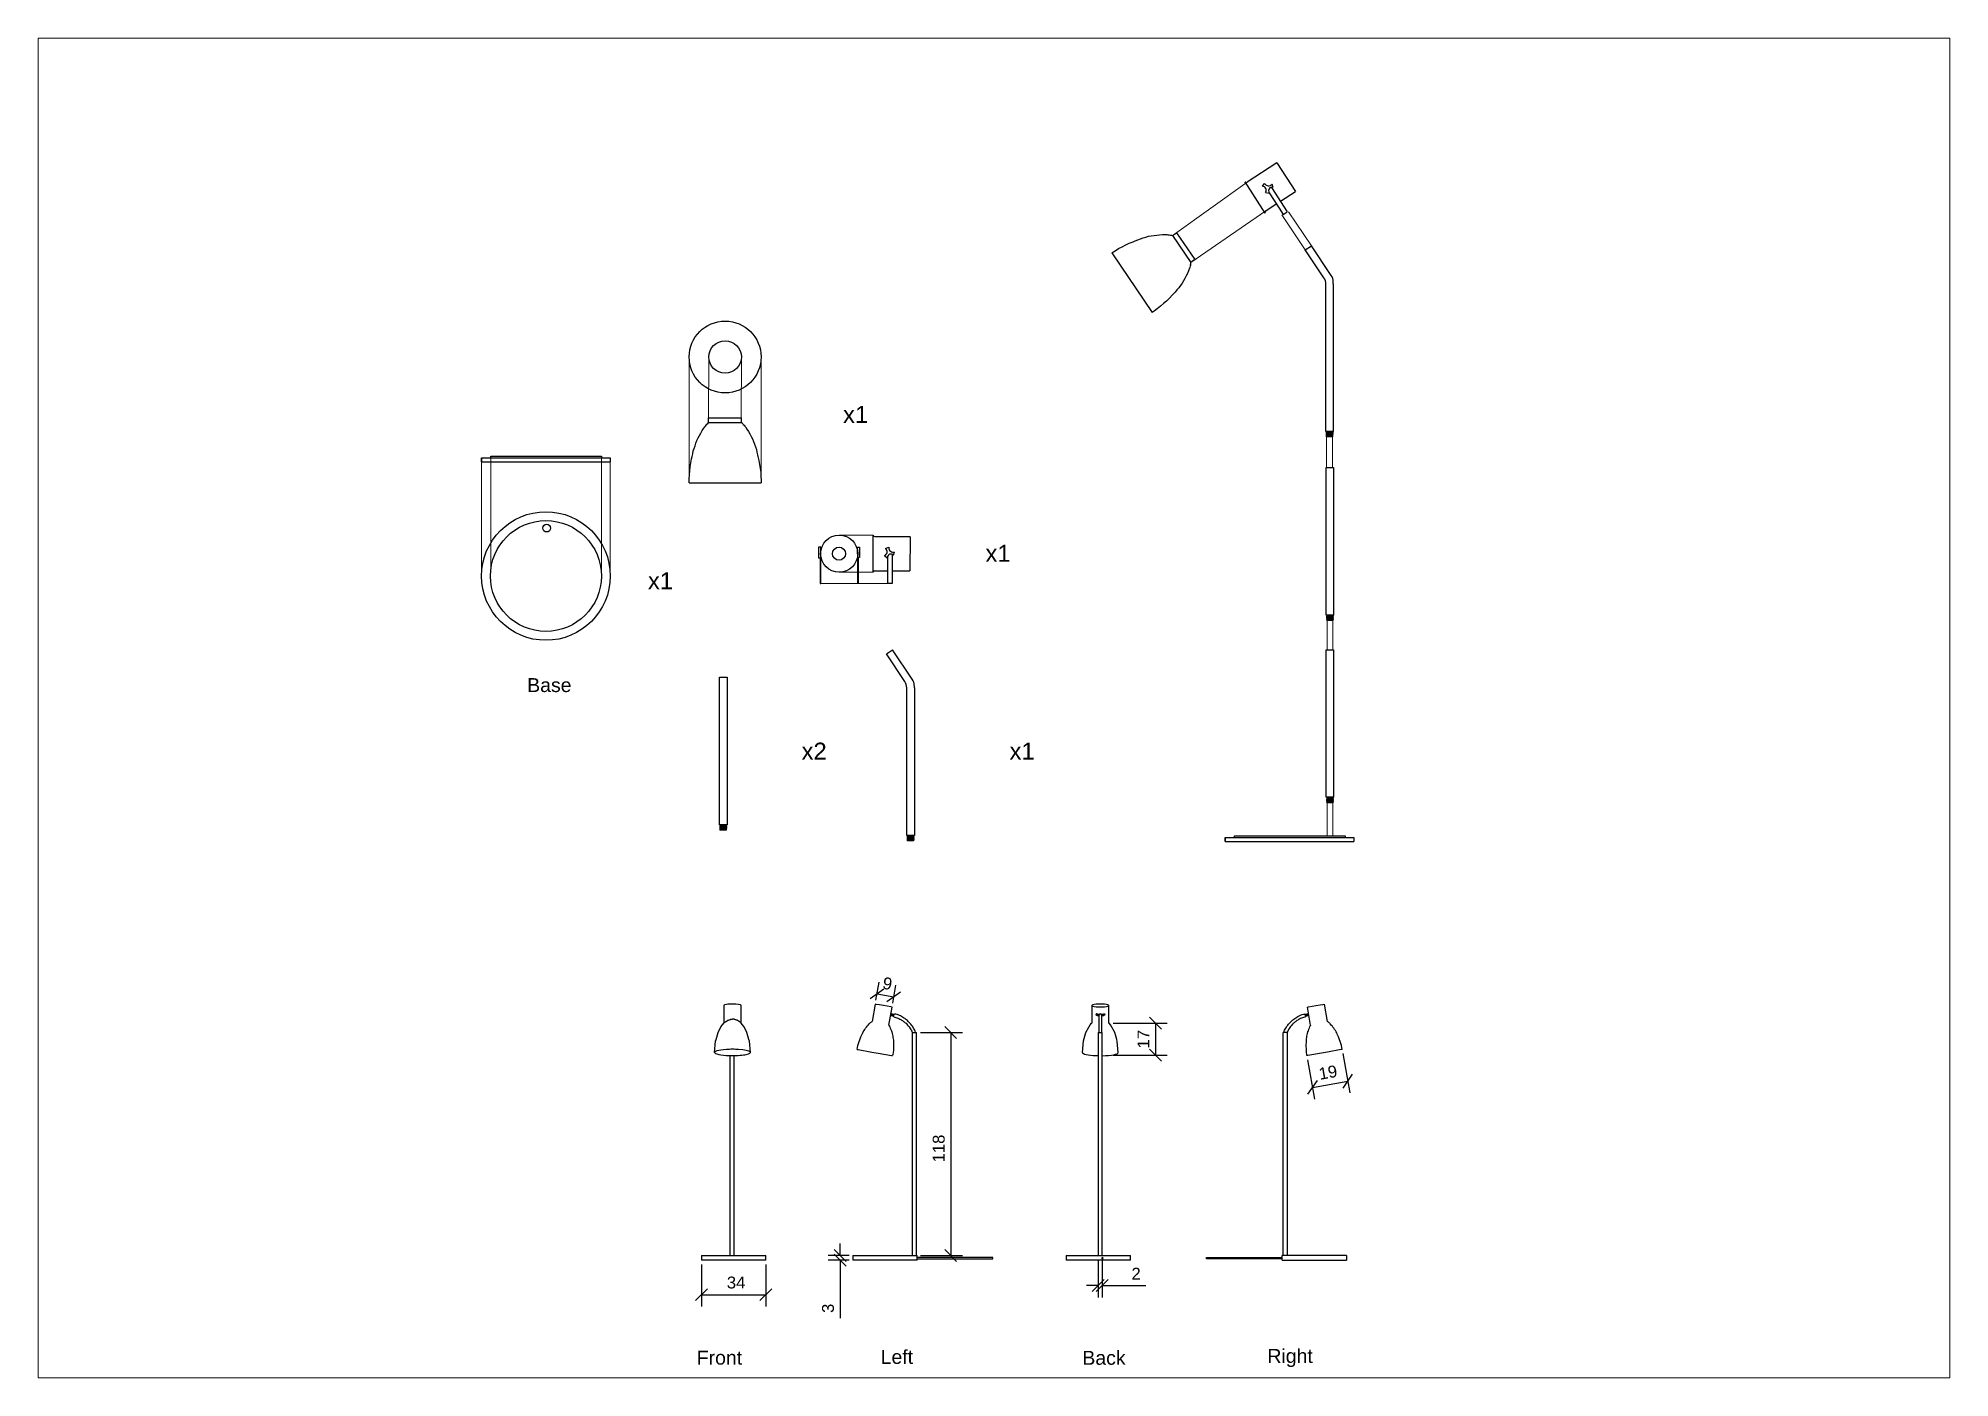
# Paper-space layout 'Layout2' of a CAD drawing. Header units: millimetres. Extents: x 29 to 262, y 20 to 184.
# The model-space entities are those that its viewports show. They can reach past a viewport. Long polylines and large blocks are cut down to what shows.
import ezdxf

# ---------------------------------------------------------------- set-up
doc = ezdxf.new("R2010")
doc.units = ezdxf.units.MM
doc.linetypes.add('ACAD_ISO02W100', pattern=[15, 12, -3])
doc.layers.add('Hektar', color=255, linetype='Continuous')
doc.layers.add('Quote', color=1, linetype='Continuous')
doc.layers.add('Linee di proiezione', color=3, linetype='ACAD_ISO02W100', lineweight=13)
doc.styles.get("Standard").update_dxf_attribs({"font": 'Arial.ttf'})
doc.dimstyles.get("Standard").update_dxf_attribs({"dimtxt": 0.18, "dimasz": 0.18, "dimexe": 0.18, "dimexo": 0.0625, "dimgap": 0.09, "dimtad": 1, "dimdec": 0, "dimzin": 0, "dimdsep": 46, "dimtxsty": 'Standard', "dimblk": 'OBLIQUE', "dimblk1": 'OBLIQUE', "dimblk2": 'OBLIQUE', "dimcen": 0.09, "dimadec": 0, "dimazin": 0, "dimtfac": 1, "dimtdec": 0, "dimtofl": 0, "dimtmove": 0, "dimatfit": 3, "dimfxl": 1, "dimtolj": 1, "dimtzin": 0, "dimarcsym": 0})

psp = doc.layouts.new('Layout2')

msp = doc.modelspace()

# ---------------------------------------------------------------- texts
at = {"attachment_point": 1}
for s, width, insert, char_height in [('Base', 58.307, (-903.5, 1313.3), 7.36), ('{\\fArial|b0|i0|c0|p0;Front}', 648.663, (-813.9, 957.7), 7.356), ('{\\fArial|b0|i0|c0|p0;Left}', 680.73, (-716.7, 958.1), 7.356), ('{\\fArial|b0|i0|c0|p0;Back}', 648.663, (-610.1, 957.6), 7.356), ('{\\fArial|b0|i0|c0|p0;Right}', 616.597, (-512.3, 958.6), 7.356)]:
    msp.add_mtext_dynamic_manual_height_columns(s, width=width, gutter_width=1, heights=[0], dxfattribs=dict(at, insert=insert, char_height=char_height))
at = {"layer": 'Hektar'}
note = msp.add_mtext_dynamic_manual_height_columns('x1\\P', width=25.412, gutter_width=1, heights=[4.12, 0], dxfattribs=dict(at, insert=(-763, 1457.2), char_height=9, attachment_point=1))
note = msp.add_mtext_dynamic_manual_height_columns('x1\\P', width=25.412, gutter_width=1, heights=[4.12, 0], dxfattribs=dict(at, insert=(-687.7, 1383.8), char_height=9, attachment_point=1))
at = {"layer": 'Hektar', "insert": (-839.7, 1369.3), "char_height": 9, "attachment_point": 1}
msp.add_mtext_dynamic_manual_height_columns('x1', width=19.388, gutter_width=1, heights=[4.12], dxfattribs=at)
at = {"layer": 'Hektar'}
note = msp.add_mtext_dynamic_manual_height_columns('x2\\P', width=25.412, gutter_width=1, heights=[4.12, 0], dxfattribs=dict(at, insert=(-784.9, 1279.2), char_height=9, attachment_point=1))
note = msp.add_mtext_dynamic_manual_height_columns('x1\\P', width=25.412, gutter_width=1, heights=[4.12, 0], dxfattribs=dict(at, insert=(-675, 1279.2), char_height=9, attachment_point=1))

# ---------------------------------------------------------------- blocks, each defined once
blk = doc.blocks.new('_Oblique')
at = {"color": 0, "linetype": 'ByBlock', "lineweight": -2}
blk.add_line((-0.5, -0.5), (0.5, 0.5), dxfattribs=at)
blk = doc.blocks.new('*D2')
at = {"layer": 'Defpoints', "color": 0, "transparency": 16777216}
for p in [(-811.4, 1005.5), (-777.4, 1005.5), (-777.4, 987.3)]:
    blk.add_point(p, dxfattribs=at)
at = {"layer": 'Quote', "color": 0, "lineweight": -2, "transparency": 16777216}
for p, q in [((-811.4, 1003.3), (-811.4, 981)), ((-777.4, 1003.3), (-777.4, 981)), ((-811.4, 987.3), (-777.4, 987.3))]:
    blk.add_line(p, q, dxfattribs=at)
at = {"layer": 'Quote', "color": 0, "lineweight": -2, "transparency": 16777216, "xscale": 6.3, "yscale": 6.3, "zscale": 6.3, "rotation": 180}
blk.add_blockref('_Oblique', (-811.4, 987.3), dxfattribs=at)
at = {"layer": 'Quote', "color": 0, "lineweight": -2, "transparency": 16777216, "xscale": 6.3, "yscale": 6.3, "zscale": 6.3}
blk.add_blockref('_Oblique', (-777.4, 987.3), dxfattribs=at)
at = {"layer": 'Quote', "color": 0, "transparency": 16777216, "insert": (-793.1, 993.7), "char_height": 6.3, "attachment_point": 5}
blk.add_mtext('\\A1;34', dxfattribs=at)
blk = doc.blocks.new('*D4')
at = {"layer": 'Defpoints', "color": 0, "transparency": 16777216}
for p in [(-697.8, 1126), (-697.8, 1008), (-679.7, 1008)]:
    blk.add_point(p, dxfattribs=at)
at = {"layer": 'Quote', "color": 0, "lineweight": -2, "transparency": 16777216}
for p, q in [((-695.7, 1126), (-673.4, 1126)), ((-679.7, 1126), (-679.7, 1008)), ((-695.7, 1008), (-673.4, 1008))]:
    blk.add_line(p, q, dxfattribs=at)
at = {"layer": 'Quote', "color": 0, "lineweight": -2, "transparency": 16777216, "xscale": 6.3, "yscale": 6.3, "zscale": 6.3}
for p, rotation in [((-679.7, 1126), 90), ((-679.7, 1008), 270)]:
    blk.add_blockref('_Oblique', p, dxfattribs=dict(at, rotation=rotation))
at = {"layer": 'Quote', "color": 0, "transparency": 16777216, "insert": (-686, 1064.6), "char_height": 6.3, "attachment_point": 5, "rotation": 90}
blk.add_mtext('\\A1;118', dxfattribs=at)
blk = doc.blocks.new('*D5')
at = {"layer": 'Defpoints', "color": 0, "transparency": 16777216}
for p in [(-738.1, 1005.5), (-731.1, 1008), (-731.1, 1005.5)]:
    blk.add_point(p, dxfattribs=at)
at = {"layer": 'Quote', "color": 0, "lineweight": -2, "transparency": 16777216}
for p, q in [((-738.1, 1008), (-738.1, 1014.3)), ((-733.3, 1008), (-744.4, 1008)), ((-733.3, 1005.5), (-744.4, 1005.5)), ((-738.1, 1005.5), (-738.1, 974.9))]:
    blk.add_line(p, q, dxfattribs=at)
at = {"layer": 'Quote', "color": 0, "lineweight": -2, "transparency": 16777216, "xscale": 6.3, "yscale": 6.3, "zscale": 6.3}
for p, rotation in [((-738.1, 1008), 270), ((-738.1, 1005.5), 90)]:
    blk.add_blockref('_Oblique', p, dxfattribs=dict(at, rotation=rotation))
at = {"layer": 'Quote', "color": 0, "transparency": 16777216, "insert": (-744.5, 980.1), "char_height": 6.3, "attachment_point": 5, "rotation": 90}
blk.add_mtext('\\A1;3', dxfattribs=at)
blk = doc.blocks.new('*D6')
at = {"layer": 'Defpoints', "color": 0, "transparency": 16777216}
for p in [(-709.8, 1144.8), (-719.6, 1140.9), (-710.7, 1139.4)]:
    blk.add_point(p, dxfattribs=at)
at = {"layer": 'Quote', "color": 0, "lineweight": -2, "transparency": 16777216}
for p, q in [((-719.2, 1143.1), (-717.5, 1152.5)), ((-718.6, 1146.3), (-709.8, 1144.8)), ((-710.3, 1141.5), (-708.7, 1151))]:
    blk.add_line(p, q, dxfattribs=at)
at = {"layer": 'Quote', "color": 0, "lineweight": -2, "transparency": 16777216, "xscale": 6.3, "yscale": 6.3, "zscale": 6.3}
for p, rotation in [((-718.6, 1146.3), 169.9999999999994), ((-709.8, 1144.8), 349.9999999999994)]:
    blk.add_blockref('_Oblique', p, dxfattribs=dict(at, rotation=rotation))
at = {"layer": 'Quote', "color": 0, "transparency": 16777216, "insert": (-713.1, 1151.8), "char_height": 6.3, "attachment_point": 5, "rotation": 350}
blk.add_mtext('\\A1;9', dxfattribs=at)
blk = doc.blocks.new('*D7')
at = {"layer": 'Defpoints', "color": 0, "transparency": 16777216}
for p in [(-601.7, 1008), (-599.6, 1008), (-599.6, 992.1)]:
    blk.add_point(p, dxfattribs=at)
at = {"layer": 'Quote', "color": 0, "lineweight": -2, "transparency": 16777216}
for p, q in [((-601.7, 1005.8), (-601.7, 985.8)), ((-599.6, 1005.8), (-599.6, 985.8)), ((-601.7, 992.1), (-608, 992.1)), ((-599.6, 992.1), (-576.5, 992.1))]:
    blk.add_line(p, q, dxfattribs=at)
at = {"layer": 'Quote', "color": 0, "lineweight": -2, "transparency": 16777216, "xscale": 6.3, "yscale": 6.3, "zscale": 6.3}
blk.add_blockref('_Oblique', (-601.7, 992.1), dxfattribs=at)
at = {"layer": 'Quote', "color": 0, "lineweight": -2, "transparency": 16777216, "xscale": 6.3, "yscale": 6.3, "zscale": 6.3, "rotation": 180}
blk.add_blockref('_Oblique', (-599.6, 992.1), dxfattribs=at)
at = {"layer": 'Quote', "color": 0, "transparency": 16777216, "insert": (-581.7, 998.4), "char_height": 6.3, "attachment_point": 5}
blk.add_mtext('\\A1;2', dxfattribs=at)
blk = doc.blocks.new('*D8')
at = {"layer": 'Defpoints', "color": 0, "transparency": 16777216}
for p in [(-491.5, 1113.6), (-472.8, 1117), (-469.8, 1100.2)]:
    blk.add_point(p, dxfattribs=at)
at = {"layer": 'Quote', "color": 0, "lineweight": -2, "transparency": 16777216}
for p, q in [((-491.1, 1111.5), (-487.4, 1090.7)), ((-472.4, 1114.8), (-468.7, 1094)), ((-488.5, 1096.9), (-469.8, 1100.2))]:
    blk.add_line(p, q, dxfattribs=at)
at = {"layer": 'Quote', "color": 0, "lineweight": -2, "transparency": 16777216, "xscale": 6.3, "yscale": 6.3, "zscale": 6.3}
for p, rotation in [((-469.8, 1100.2), 10.1013267064617), ((-488.5, 1096.9), 190.1013267064617)]:
    blk.add_blockref('_Oblique', p, dxfattribs=dict(at, rotation=rotation))
at = {"layer": 'Quote', "color": 0, "transparency": 16777216, "insert": (-480.3, 1104.8), "char_height": 6.3, "attachment_point": 5, "rotation": 10.1013}
blk.add_mtext('\\A1;19', dxfattribs=at)
blk = doc.blocks.new('*D9')
at = {"layer": 'Defpoints', "color": 0, "transparency": 16777216}
for p in [(-596.1, 1130.9), (-596.1, 1113.9), (-571.5, 1113.9)]:
    blk.add_point(p, dxfattribs=at)
at = {"layer": 'Quote', "color": 0, "lineweight": -2, "transparency": 16777216}
for p, q in [((-593.9, 1130.9), (-565.2, 1130.9)), ((-571.5, 1130.9), (-571.5, 1113.9)), ((-593.9, 1113.9), (-565.2, 1113.9))]:
    blk.add_line(p, q, dxfattribs=at)
at = {"layer": 'Quote', "color": 0, "lineweight": -2, "transparency": 16777216, "xscale": 6.3, "yscale": 6.3, "zscale": 6.3}
for p, rotation in [((-571.5, 1130.9), 90), ((-571.5, 1113.9), 270)]:
    blk.add_blockref('_Oblique', p, dxfattribs=dict(at, rotation=rotation))
at = {"layer": 'Quote', "color": 0, "transparency": 16777216, "insert": (-577.8, 1122.4), "char_height": 6.3, "attachment_point": 5, "rotation": 90}
blk.add_mtext('\\A1;17', dxfattribs=at)

# ---------------------------------------------------------------- dimensions: what is measured, and where the dimension line sits
at = {"layer": 'Quote'}
for base, p1, p2, angle, picture, middle, dimtype in [((-709.8, 1144.8), (-719.6, 1140.9), (-710.7, 1139.4), 350, '*D6', (-714.2, 1145.6), 161), ((-571.5, 1113.9), (-596.1, 1130.9), (-596.1, 1113.9), 90, '*D9', (-571.5, 1122.4), 160), ((-679.7, 1008), (-697.8, 1126), (-697.8, 1008), 90, '*D4', (-679.7, 1064.6), 160), ((-469.8, 1100.2), (-491.5, 1113.6), (-472.8, 1117), 10.1013, '*D8', (-479.2, 1098.5), 161), ((-738.1407036, 1005.5014352), (-731.0851338, 1008.0014353), (-731.0851338, 1005.5014352), 90, '*D5', (-738.1407036, 980.1160327), 160)]:
    dim = msp.add_linear_dim(base=base, p1=p1, p2=p2, angle=angle, dimstyle='Standard', override={"dimscale": 35}, dxfattribs=at)
    dim.commit()
    dim.dimension.update_dxf_attribs({"geometry": picture, "text_midpoint": middle, "dimtype": dimtype})
dim = msp.add_linear_dim(base=(-777.4, 987.3), p1=(-811.4, 1005.5), p2=(-777.4, 1005.5), dimstyle='Standard', override={"dimscale": 35}, dxfattribs=at)
dim.commit()
dim.dimension.update_dxf_attribs({"geometry": '*D2', "text_midpoint": (-793.1, 987.3), "dimtype": 160})
dim = msp.add_linear_dim(base=(-599.6, 992.1), p1=(-601.7, 1008), p2=(-599.6, 1008), dimstyle='Standard', override={"dimscale": 35}, dxfattribs=at)
dim.commit()
dim.dimension.update_dxf_attribs({"geometry": '*D7', "text_midpoint": (-581.7, 998.4)})

# ---------------------------------------------------------------- linework, layer by layer
at = {"layer": 'Hektar'}
for p, q in [((-507.3, 1585.7), (-523, 1575.6)), ((-507.3, 1585.7), (-497.5, 1570.6)), ((-524.3, 1575.7), (-513.6, 1559.2)), ((-514.9, 1573.4), (-513.8, 1574.9)), ((-513.3, 1570), (-511.3, 1569.8)), ((-511.3, 1569.8), (-511.4, 1570)), ((-511.3, 1569.9), (-506.1, 1561.8)), ((-510.2, 1572.8), (-501.8, 1559.9)), ((-509.3, 1572.8), (-509.8, 1574.5)), ((-505.4, 1565.5), (-497.5, 1570.6)), ((-513.2, 1560.4), (-507.6, 1564.1)), ((-506.1, 1561.8), (-504, 1558.5)), ((-504, 1558.5), (-501.8, 1559.9)), ((-562.4, 1547.4), (-560.3, 1548.8)), ((-562.4, 1547.3), (-552.8, 1533.1)), ((-560.3, 1548.8), (-550.7, 1534.6)), ((-594.6, 1538.1), (-585.8, 1525.1)), ((-492.3, 1539.7), (-489, 1541.8)), ((-482.5, 1525), (-492.3, 1539.7)), ((-478.6, 1526.2), (-489, 1541.8)), ((-550.7, 1534.6), (-552.8, 1533.1)), ((-585.8, 1525.1), (-582.1, 1519.6)), ((-582.1, 1519.6), (-573.2, 1506.6)), ((-481.5, 1443.7), (-481.5, 1521.7)), ((-477.5, 1521.7), (-477.5, 1522.9)), ((-477.5, 1521.7), (-477.5, 1443.7)), ((-807.6, 1448.4), (-807.6, 1451)), ((-807.6, 1451), (-790.4, 1451)), ((-807.6, 1448.4), (-790.4, 1448.4)), ((-790.4, 1451), (-790.4, 1448.4)), ((-477.5, 1443.7), (-481.5, 1443.7)), ((-477.7, 1443.5), (-481.3, 1443.1)), ((-477.7, 1443.4), (-481.3, 1443)), ((-477.7, 1443.2), (-481.3, 1442.8)), ((-481.3, 1443.1), (-481.3, 1443)), ((-477.7, 1443), (-481.3, 1442.6)), ((-481.3, 1442.8), (-481.3, 1442.6)), ((-477.7, 1442.8), (-481.3, 1442.4)), ((-477.7, 1442.7), (-481.3, 1442.3)), ((-477.7, 1442.5), (-481.3, 1442.1)), ((-481.3, 1442.4), (-481.3, 1442.3)), ((-477.7, 1442.4), (-481.3, 1442)), ((-477.7, 1442.2), (-481.3, 1441.8)), ((-481.3, 1442.1), (-481.3, 1442)), ((-477.7, 1442), (-481.3, 1441.6)), ((-481.3, 1441.8), (-481.3, 1441.6)), ((-477.7, 1441.8), (-481.3, 1441.4)), ((-477.7, 1441.7), (-481.3, 1441.3)), ((-477.7, 1441.5), (-481.3, 1441.1)), ((-481.3, 1441.4), (-481.3, 1441.3)), ((-477.7, 1441.4), (-481.3, 1441)), ((-481.3, 1441.1), (-481.3, 1441)), ((-481.1, 1440.9), (-481.1, 1443.7)), ((-477.9, 1440.9), (-481.1, 1440.9)), ((-477.9, 1443.7), (-477.9, 1440.9)), ((-477.7, 1443.5), (-477.7, 1443.4)), ((-477.7, 1443.2), (-477.7, 1443)), ((-477.7, 1442.8), (-477.7, 1442.7)), ((-477.7, 1442.5), (-477.7, 1442.4)), ((-477.7, 1442.2), (-477.7, 1442)), ((-477.7, 1441.8), (-477.7, 1441.7)), ((-477.7, 1441.5), (-477.7, 1441.4)), ((-927.7, 1429.7), (-927.7, 1427.7)), ((-927.7, 1427.7), (-927.7, 1429.7)), ((-927.7, 1429.7), (-859.7, 1429.7)), ((-927.7, 1427.7), (-859.7, 1427.7)), ((-922.8, 1429.7), (-922.8, 1430.7)), ((-922.8, 1430.7), (-864.3, 1430.7)), ((-864.3, 1430.7), (-864.3, 1429.7)), ((-859.7, 1429.7), (-859.7, 1427.7)), ((-481.3, 1346.6), (-481.3, 1424.6)), ((-481.3, 1424.6), (-477.3, 1424.6)), ((-477.3, 1424.6), (-477.3, 1346.6)), ((-817.9, 1416.6), (-802.2, 1416.6)), ((-802.2, 1416.6), (-795.6, 1416.6)), ((-795.6, 1416.6), (-779.9, 1416.6)), ((-720.8, 1388.9), (-720.8, 1369.3)), ((-701.1, 1388), (-719.8, 1388.1)), ((-701.1, 1388), (-701.2, 1370)), ((-748.4, 1382.5), (-749.5, 1382.5)), ((-749.5, 1382.5), (-749.5, 1376.9)), ((-749.5, 1376.9), (-748.4, 1376.9)), ((-748.7, 1376.9), (-748.7, 1363.4)), ((-748.5, 1379), (-748.5, 1363.4)), ((-748.4, 1379.1), (-748.4, 1382.5)), ((-728.9, 1379.1), (-728.9, 1382.6)), ((-728.9, 1382.6), (-727.8, 1382.6)), ((-728.9, 1379.1), (-728.9, 1363.4)), ((-728.9, 1379.1), (-728.8, 1379.1)), ((-727.8, 1377), (-728.9, 1377)), ((-728.6, 1377), (-728.6, 1363.4)), ((-727.8, 1382.6), (-727.8, 1377)), ((-714.7, 1378.1), (-713.2, 1376.9)), ((-714.2, 1381.8), (-712.5, 1382.5)), ((-713.2, 1376.9), (-713.1, 1377)), ((-713.1, 1377), (-713.1, 1367.4)), ((-710.6, 1378.8), (-710.6, 1363.4)), ((-709.9, 1378.3), (-709.3, 1380)), ((-719.9, 1370.1), (-713.1, 1370.1)), ((-713.1, 1367.4), (-713.1, 1363.4)), ((-710.6, 1370.1), (-701.2, 1370)), ((-748.7, 1363.4), (-748.4, 1363.4)), ((-728.7, 1363.4), (-728.9, 1363.4)), ((-710.6, 1363.4), (-713.1, 1363.4)), ((-477.3, 1346.6), (-481.3, 1346.6)), ((-477.5, 1346.5), (-481.1, 1346.1)), ((-477.5, 1346.3), (-481.1, 1345.9)), ((-481.1, 1346.1), (-481.1, 1345.9)), ((-477.5, 1346.1), (-481.1, 1345.7)), ((-477.5, 1346), (-481.1, 1345.6)), ((-481.1, 1345.7), (-481.1, 1345.6)), ((-477.5, 1345.7), (-481.1, 1345.3)), ((-477.5, 1345.6), (-481.1, 1345.2)), ((-477.5, 1345.4), (-481.1, 1345)), ((-481.1, 1345.3), (-481.1, 1345.2)), ((-477.5, 1345.3), (-481.1, 1344.9)), ((-477.5, 1345.1), (-481.1, 1344.7)), ((-481.1, 1345), (-481.1, 1344.9)), ((-477.5, 1345), (-481.1, 1344.6)), ((-481.1, 1344.7), (-481.1, 1344.6)), ((-477.5, 1344.7), (-481.1, 1344.3)), ((-477.5, 1344.6), (-481.1, 1344.2)), ((-477.5, 1344.4), (-481.1, 1344)), ((-481.1, 1344.3), (-481.1, 1344.2)), ((-477.5, 1344.3), (-481.1, 1343.9)), ((-481.1, 1344), (-481.1, 1343.9)), ((-480.8, 1343.8), (-480.8, 1346.6)), ((-477.7, 1343.8), (-480.8, 1343.8)), ((-477.7, 1346.6), (-477.7, 1343.8)), ((-477.5, 1346.5), (-477.5, 1346.3)), ((-477.5, 1346.1), (-477.5, 1346)), ((-477.5, 1345.7), (-477.5, 1345.6)), ((-477.5, 1345.4), (-477.5, 1345.3)), ((-477.5, 1345.1), (-477.5, 1345)), ((-477.5, 1344.7), (-477.5, 1344.6)), ((-477.5, 1344.4), (-477.5, 1344.3)), ((-713.7, 1326.1), (-710.4, 1328.2)), ((-704, 1311.5), (-713.7, 1326.1)), ((-700, 1312.7), (-710.4, 1328.2)), ((-481.3, 1250.3), (-481.3, 1328.3)), ((-481.3, 1328.3), (-477.3, 1328.3)), ((-477.3, 1328.3), (-477.3, 1250.3)), ((-801.9, 1235.8), (-801.9, 1313.8)), ((-801.9, 1313.8), (-797.9, 1313.8)), ((-797.9, 1313.8), (-797.9, 1235.8)), ((-702.9, 1230.1), (-702.9, 1308.1)), ((-698.9, 1308.1), (-698.9, 1309.3)), ((-698.9, 1308.1), (-698.9, 1230.1)), ((-477.3, 1250.3), (-481.3, 1250.3)), ((-477.5, 1250.1), (-481.1, 1249.7)), ((-477.5, 1250), (-481.1, 1249.6)), ((-481.1, 1249.7), (-481.1, 1249.6)), ((-477.5, 1249.7), (-481.1, 1249.3)), ((-477.5, 1249.6), (-481.1, 1249.2)), ((-477.5, 1249.4), (-481.1, 1249)), ((-481.1, 1249.3), (-481.1, 1249.2)), ((-477.5, 1249.2), (-481.1, 1248.8)), ((-481.1, 1249), (-481.1, 1248.8)), ((-477.5, 1249), (-481.1, 1248.6)), ((-477.5, 1248.9), (-481.1, 1248.5)), ((-477.5, 1248.7), (-481.1, 1248.3)), ((-481.1, 1248.6), (-481.1, 1248.5)), ((-477.5, 1248.6), (-481.1, 1248.2)), ((-481.1, 1248.3), (-481.1, 1248.2)), ((-477.5, 1248.3), (-481.1, 1247.9)), ((-477.5, 1248.2), (-481.1, 1247.8)), ((-477.5, 1248), (-481.1, 1247.6)), ((-481.1, 1247.9), (-481.1, 1247.8)), ((-477.5, 1247.9), (-481.1, 1247.5)), ((-481.1, 1247.6), (-481.1, 1247.5)), ((-480.8, 1247.4), (-480.8, 1250.3)), ((-477.7, 1247.4), (-480.8, 1247.4)), ((-477.7, 1250.3), (-477.7, 1247.4)), ((-477.5, 1250.1), (-477.5, 1250)), ((-477.5, 1249.7), (-477.5, 1249.6)), ((-477.5, 1249.4), (-477.5, 1249.2)), ((-477.5, 1249), (-477.5, 1248.9)), ((-477.5, 1248.7), (-477.5, 1248.6)), ((-477.5, 1248.3), (-477.5, 1248.2)), ((-477.5, 1248), (-477.5, 1247.9)), ((-797.9, 1235.8), (-801.9, 1235.8)), ((-798.1, 1235.6), (-801.7, 1235.2)), ((-798.1, 1235.5), (-801.7, 1235.1)), ((-801.7, 1235.2), (-801.7, 1235.1)), ((-798.1, 1235.2), (-801.7, 1234.8)), ((-798.1, 1235.1), (-801.7, 1234.7)), ((-798.1, 1234.9), (-801.7, 1234.5)), ((-801.7, 1234.8), (-801.7, 1234.7)), ((-798.1, 1234.7), (-801.7, 1234.3)), ((-801.7, 1234.5), (-801.7, 1234.3)), ((-798.1, 1234.5), (-801.7, 1234.1)), ((-798.1, 1234.4), (-801.7, 1234)), ((-798.1, 1234.2), (-801.7, 1233.8)), ((-801.7, 1234.1), (-801.7, 1234)), ((-798.1, 1234.1), (-801.7, 1233.7)), ((-801.7, 1233.8), (-801.7, 1233.7)), ((-798.1, 1233.8), (-801.7, 1233.5)), ((-798.1, 1233.7), (-801.7, 1233.3)), ((-801.7, 1233.5), (-801.7, 1233.3)), ((-798.1, 1233.5), (-801.7, 1233.1)), ((-798.1, 1233.4), (-801.7, 1233)), ((-801.7, 1233.1), (-801.7, 1233)), ((-801.5, 1233), (-801.5, 1235.8)), ((-798.3, 1233), (-801.5, 1233)), ((-798.3, 1235.8), (-798.3, 1233)), ((-798.1, 1235.6), (-798.1, 1235.5)), ((-798.1, 1235.2), (-798.1, 1235.1)), ((-798.1, 1234.9), (-798.1, 1234.7)), ((-798.1, 1234.5), (-798.1, 1234.4)), ((-798.1, 1234.2), (-798.1, 1234.1)), ((-798.1, 1233.8), (-798.1, 1233.7)), ((-798.1, 1233.5), (-798.1, 1233.4)), ((-698.9, 1230.1), (-702.9, 1230.1)), ((-699.1, 1230), (-702.7, 1229.6)), ((-699.1, 1229.8), (-702.7, 1229.4)), ((-702.7, 1229.6), (-702.7, 1229.4)), ((-699.1, 1229.6), (-702.7, 1229.2)), ((-699.1, 1229.5), (-702.7, 1229.1)), ((-702.7, 1229.2), (-702.7, 1229.1)), ((-699.1, 1229.2), (-702.7, 1228.8)), ((-699.1, 1229.1), (-702.7, 1228.7)), ((-699.1, 1228.9), (-702.7, 1228.5)), ((-702.7, 1228.8), (-702.7, 1228.7)), ((-699.1, 1228.8), (-702.7, 1228.4)), ((-699.1, 1228.6), (-702.7, 1228.2)), ((-702.7, 1228.5), (-702.7, 1228.4)), ((-699.1, 1228.5), (-702.7, 1228.1)), ((-702.7, 1228.2), (-702.7, 1228.1)), ((-699.1, 1228.2), (-702.7, 1227.8)), ((-699.1, 1228.1), (-702.7, 1227.7)), ((-699.1, 1227.9), (-702.7, 1227.5)), ((-702.7, 1227.8), (-702.7, 1227.7)), ((-699.1, 1227.8), (-702.7, 1227.4)), ((-702.7, 1227.5), (-702.7, 1227.4)), ((-702.5, 1227.3), (-702.5, 1230.1)), ((-699.3, 1227.3), (-702.5, 1227.3)), ((-699.3, 1230.1), (-699.3, 1227.3)), ((-699.1, 1230), (-699.1, 1229.8)), ((-699.1, 1229.6), (-699.1, 1229.5)), ((-699.1, 1229.2), (-699.1, 1229.1)), ((-699.1, 1228.9), (-699.1, 1228.8)), ((-699.1, 1228.6), (-699.1, 1228.5)), ((-699.1, 1228.2), (-699.1, 1228.1)), ((-699.1, 1227.9), (-699.1, 1227.8)), ((-534.6, 1229), (-534.6, 1227)), ((-534.6, 1227), (-534.6, 1229)), ((-534.6, 1229), (-466.6, 1229)), ((-534.6, 1227), (-466.6, 1227)), ((-529.7, 1229), (-529.7, 1230)), ((-529.7, 1230), (-471.3, 1230)), ((-471.3, 1230), (-471.3, 1229)), ((-466.6, 1229), (-466.6, 1227)), ((-799.5, 1140.2), (-799.5, 1130.9)), ((-790.5, 1130.9), (-790.5, 1140.2)), ((-719.6, 1140.9), (-721.2, 1131.7)), ((-719, 1140.8), (-719.6, 1140.9)), ((-717.4, 1140.5), (-719, 1140.8)), ((-715.2, 1140.2), (-717.4, 1140.5)), ((-711.3, 1139.5), (-715.2, 1140.2)), ((-712.4, 1129.8), (-710.7, 1139.4)), ((-710.7, 1139.4), (-711.3, 1139.5)), ((-709.8, 1134.3), (-709.7, 1134.6)), ((-709.8, 1134.2), (-709.8, 1134.3)), ((-709.8, 1134.3), (-709.8, 1134.3)), ((-709.7, 1134.6), (-709.5, 1135.7)), ((-709.5, 1135.7), (-709.4, 1135.8)), ((-709.4, 1135.8), (-709.4, 1135.8)), ((-605.1, 1140.2), (-605.1, 1130.9)), ((-596.1, 1130.9), (-596.1, 1140.2)), ((-492.4, 1135.7), (-492.4, 1135.8)), ((-492.4, 1135.8), (-492.4, 1135.8)), ((-492.4, 1135.7), (-492.4, 1135.8)), ((-492.4, 1135.8), (-492.4, 1135.8)), ((-492.2, 1134.6), (-492.4, 1135.7)), ((-492.2, 1134.6), (-492.4, 1135.7)), ((-492.1, 1134.3), (-492.2, 1134.6)), ((-492.1, 1134.3), (-492.2, 1134.6)), ((-492.1, 1134.2), (-492.1, 1134.3)), ((-492.1, 1134.3), (-492.1, 1134.3)), ((-492.1, 1134.2), (-492.1, 1134.3)), ((-492.1, 1134.3), (-492.1, 1134.3)), ((-491.2, 1139.4), (-490.6, 1139.5)), ((-491.2, 1139.4), (-490.6, 1139.5)), ((-489.5, 1129.8), (-491.2, 1139.4)), ((-489.5, 1129.8), (-491.2, 1139.4)), ((-490.6, 1139.5), (-486.7, 1140.2)), ((-490.6, 1139.5), (-486.7, 1140.2)), ((-486.7, 1140.2), (-484.5, 1140.5)), ((-486.7, 1140.2), (-484.5, 1140.5)), ((-484.5, 1140.5), (-482.9, 1140.8)), ((-484.5, 1140.5), (-482.9, 1140.8)), ((-482.9, 1140.8), (-482.3, 1140.9)), ((-482.9, 1140.8), (-482.3, 1140.9)), ((-482.3, 1140.9), (-480.7, 1131.7)), ((-482.3, 1140.9), (-480.7, 1131.7)), ((-700, 1126), (-700, 1008)), ((-700, 1126), (-699.9, 1126)), ((-699.9, 1126), (-699.8, 1126)), ((-699.8, 1126), (-699.7, 1126)), ((-699.7, 1126), (-699.4, 1126)), ((-699.4, 1126), (-698.9, 1126)), ((-698.9, 1126), (-698.6, 1126)), ((-698.6, 1126), (-698.2, 1126)), ((-698.2, 1126), (-698, 1126)), ((-698, 1126), (-697.8, 1126)), ((-697.8, 1008), (-697.8, 1126)), ((-601.7, 1126), (-601.7, 1008)), ((-601.7, 1126), (-601.7, 1126)), ((-601.7, 1126), (-601.4, 1126)), ((-601.4, 1126), (-601.2, 1126)), ((-601.2, 1126), (-600.6, 1126)), ((-600.6, 1126), (-600.4, 1126)), ((-600.4, 1126), (-599.9, 1126)), ((-599.9, 1126), (-599.6, 1126)), ((-599.6, 1008), (-599.6, 1126)), ((-599.6, 1126), (-599.6, 1126)), ((-504, 1008), (-504, 1126)), ((-503.9, 1126), (-504, 1126)), ((-504, 1008), (-504, 1126)), ((-503.9, 1126), (-504, 1126)), ((-503.7, 1126), (-503.9, 1126)), ((-503.7, 1126), (-503.9, 1126)), ((-503.2, 1126), (-503.7, 1126)), ((-503.2, 1126), (-503.7, 1126)), ((-503, 1126), (-503.2, 1126)), ((-503, 1126), (-503.2, 1126)), ((-502.4, 1126), (-503, 1126)), ((-502.4, 1126), (-503, 1126)), ((-502.2, 1126), (-502.4, 1126)), ((-502.2, 1126), (-502.4, 1126)), ((-502, 1126), (-502.2, 1126)), ((-502, 1126), (-502.2, 1126)), ((-501.9, 1126), (-502, 1126)), ((-501.9, 1126), (-502, 1126)), ((-501.9, 1126), (-501.9, 1008)), ((-501.9, 1126), (-501.9, 1126)), ((-501.9, 1126), (-501.9, 1008)), ((-501.9, 1126), (-501.9, 1126)), ((-796.4, 1113.6), (-796.4, 1008)), ((-794.2, 1008), (-794.2, 1113.7)), ((-729.1, 1117), (-728.5, 1116.9)), ((-728.5, 1116.9), (-721.4, 1115.6)), ((-721.4, 1115.6), (-718.1, 1115)), ((-718.1, 1115), (-710.9, 1113.8)), ((-710.9, 1113.8), (-710.4, 1113.7)), ((-602.9, 1113.7), (-601.7, 1113.7)), ((-490.9, 1113.8), (-491.5, 1113.7)), ((-490.9, 1113.8), (-491.5, 1113.7)), ((-483.8, 1115), (-490.9, 1113.8)), ((-483.8, 1115), (-490.9, 1113.8)), ((-480.5, 1115.6), (-483.8, 1115)), ((-480.5, 1115.6), (-483.8, 1115)), ((-473.4, 1116.9), (-480.5, 1115.6)), ((-473.4, 1116.9), (-480.5, 1115.6)), ((-472.8, 1117), (-473.4, 1116.9)), ((-472.8, 1117), (-473.4, 1116.9)), ((-811.4, 1008), (-811.4, 1005.5)), ((-811.4, 1008), (-810.8, 1008)), ((-810.8, 1005.5), (-811.4, 1005.5)), ((-810.8, 1008), (-809.1, 1008)), ((-809.1, 1005.5), (-810.8, 1005.5)), ((-809.1, 1008), (-806.4, 1008)), ((-806.4, 1005.5), (-809.1, 1005.5)), ((-806.4, 1008), (-802.9, 1008)), ((-802.9, 1005.5), (-806.4, 1005.5)), ((-802.9, 1008), (-798.8, 1008)), ((-798.8, 1005.5), (-802.9, 1005.5)), ((-798.8, 1008), (-794.4, 1008)), ((-794.4, 1005.5), (-798.8, 1005.5)), ((-794.4, 1008), (-790, 1008)), ((-790, 1005.5), (-794.4, 1005.5)), ((-790, 1008), (-785.9, 1008)), ((-785.9, 1005.5), (-790, 1005.5)), ((-785.9, 1008), (-782.4, 1008)), ((-782.4, 1005.5), (-785.9, 1005.5)), ((-782.4, 1008), (-779.7, 1008)), ((-779.7, 1005.5), (-782.4, 1005.5)), ((-779.7, 1008), (-778, 1008)), ((-778, 1005.5), (-779.7, 1005.5)), ((-778, 1008), (-777.4, 1008)), ((-777.4, 1005.5), (-778, 1005.5)), ((-777.4, 1005.5), (-777.4, 1008)), ((-731.4, 1008), (-731.4, 1005.5)), ((-731.4, 1008), (-730.8, 1008)), ((-730.8, 1005.5), (-731.4, 1005.5)), ((-730.8, 1008), (-729.1, 1008)), ((-729.1, 1005.5), (-730.8, 1005.5)), ((-729.1, 1008), (-726.4, 1008)), ((-726.4, 1005.5), (-729.1, 1005.5)), ((-726.4, 1008), (-722.9, 1008)), ((-722.9, 1005.5), (-726.4, 1005.5)), ((-722.9, 1008), (-718.8, 1008)), ((-718.8, 1005.5), (-722.9, 1005.5)), ((-718.8, 1008), (-710, 1008)), ((-710, 1005.5), (-718.8, 1005.5)), ((-710, 1008), (-702.4, 1008)), ((-702.4, 1005.5), (-710, 1005.5)), ((-702.4, 1008), (-699.7, 1008)), ((-699.7, 1005.5), (-702.4, 1005.5)), ((-699.7, 1008), (-697.4, 1008)), ((-697.4, 1005.5), (-699.7, 1005.5)), ((-697.4, 1005.5), (-697.4, 1008)), ((-657.4, 1006.9), (-697.4, 1006.9)), ((-697.4, 1006.2), (-657.4, 1006.2)), ((-657.4, 1006.6), (-657.4, 1006.9)), ((-657.4, 1006.2), (-657.4, 1006.6)), ((-618.6, 1008), (-618.6, 1005.5)), ((-618.6, 1008), (-618, 1008)), ((-618, 1005.5), (-618.6, 1005.5)), ((-618, 1008), (-613.6, 1008)), ((-613.6, 1005.5), (-618, 1005.5)), ((-613.6, 1008), (-610.1, 1008)), ((-610.1, 1005.5), (-613.6, 1005.5)), ((-610.1, 1008), (-601.6, 1008)), ((-601.6, 1005.5), (-610.1, 1005.5)), ((-601.6, 1008), (-593.1, 1008)), ((-593.1, 1005.5), (-601.6, 1005.5)), ((-593.1, 1008), (-589.6, 1008)), ((-589.6, 1005.5), (-593.1, 1005.5)), ((-589.6, 1008), (-586.9, 1008)), ((-586.9, 1005.5), (-589.6, 1005.5)), ((-586.9, 1008), (-585.2, 1008)), ((-585.2, 1005.5), (-586.9, 1005.5)), ((-585.2, 1008), (-584.6, 1008)), ((-584.6, 1005.5), (-585.2, 1005.5)), ((-584.6, 1005.5), (-584.6, 1008)), ((-544.5, 1006.9), (-504.5, 1006.9)), ((-544.5, 1006.6), (-544.5, 1006.9)), ((-544.5, 1006.9), (-504.5, 1006.9)), ((-544.5, 1006.6), (-544.5, 1006.9)), ((-544.5, 1006.2), (-544.5, 1006.6)), ((-544.5, 1006.2), (-544.5, 1006.6)), ((-504.5, 1006.2), (-544.5, 1006.2)), ((-504.5, 1006.2), (-544.5, 1006.2)), ((-504.5, 1005.5), (-504.5, 1008)), ((-502.2, 1008), (-504.5, 1008)), ((-504.5, 1005.5), (-504.5, 1008)), ((-502.2, 1008), (-504.5, 1008)), ((-504.5, 1005.5), (-502.2, 1005.5)), ((-504.5, 1005.5), (-502.2, 1005.5)), ((-499.5, 1008), (-502.2, 1008)), ((-499.5, 1008), (-502.2, 1008)), ((-502.2, 1005.5), (-499.5, 1005.5)), ((-502.2, 1005.5), (-499.5, 1005.5)), ((-491.9, 1008), (-499.5, 1008)), ((-491.9, 1008), (-499.5, 1008)), ((-499.5, 1005.5), (-491.9, 1005.5)), ((-499.5, 1005.5), (-491.9, 1005.5)), ((-483.1, 1008), (-491.9, 1008)), ((-483.1, 1008), (-491.9, 1008)), ((-491.9, 1005.5), (-483.1, 1005.5)), ((-491.9, 1005.5), (-483.1, 1005.5)), ((-479, 1008), (-483.1, 1008)), ((-479, 1008), (-483.1, 1008)), ((-483.1, 1005.5), (-479, 1005.5)), ((-483.1, 1005.5), (-479, 1005.5)), ((-475.5, 1008), (-479, 1008)), ((-475.5, 1008), (-479, 1008)), ((-479, 1005.5), (-475.5, 1005.5)), ((-479, 1005.5), (-475.5, 1005.5)), ((-472.8, 1008), (-475.5, 1008)), ((-472.8, 1008), (-475.5, 1008)), ((-475.5, 1005.5), (-472.8, 1005.5)), ((-475.5, 1005.5), (-472.8, 1005.5)), ((-471.1, 1008), (-472.8, 1008)), ((-471.1, 1008), (-472.8, 1008)), ((-472.8, 1005.5), (-471.1, 1005.5)), ((-472.8, 1005.5), (-471.1, 1005.5)), ((-470.5, 1008), (-471.1, 1008)), ((-470.5, 1008), (-471.1, 1008)), ((-471.1, 1005.5), (-470.5, 1005.5)), ((-471.1, 1005.5), (-470.5, 1005.5)), ((-470.5, 1008), (-470.5, 1005.5)), ((-470.5, 1008), (-470.5, 1005.5))]:
    msp.add_line(p, q, dxfattribs=at)
for points in [[(-582.2, 1544.5), (-580.8, 1545.1), (-579.4, 1545.6), (-578, 1546.1), (-576.6, 1546.5), (-575.2, 1546.9), (-573.7, 1547.2), (-572.2, 1547.4), (-570.8, 1547.6), (-569.3, 1547.7), (-567.8, 1547.8), (-566.3, 1547.8), (-565.5, 1547.8)], [(-565.5, 1547.8), (-564.9, 1547.7), (-564.3, 1547.7), (-563.6, 1547.6), (-563, 1547.5), (-562.4, 1547.4), (-562.4, 1547.3)], [(-594.6, 1538.1), (-592.8, 1539.2), (-591, 1540.4), (-589.1, 1541.4), (-587.2, 1542.4), (-585.3, 1543.2), (-583.3, 1544), (-582.2, 1544.5)], [(-553.5, 1530), (-554, 1528.7), (-554.6, 1527.3), (-555.2, 1526), (-555.9, 1524.6), (-556.6, 1523.4), (-557.4, 1522.1), (-558.2, 1520.9), (-559.1, 1519.7), (-560.1, 1518.6), (-561, 1517.4), (-562.1, 1516.4), (-562.7, 1515.8)], [(-552.9, 1532), (-553, 1531.6), (-553.1, 1531.1), (-553.3, 1530.5), (-553.5, 1530)], [(-562.7, 1515.8), (-564.1, 1514.2), (-565.6, 1512.7), (-567.2, 1511.3), (-568.8, 1509.9), (-570.5, 1508.6), (-572.2, 1507.3), (-573.2, 1506.6)], [(-816.3, 1430.5), (-816, 1431.9), (-815.7, 1433.4), (-815.3, 1434.8), (-814.8, 1436.2), (-814.3, 1437.6), (-813.8, 1439), (-813.2, 1440.3), (-812.5, 1441.6), (-811.8, 1442.9), (-811, 1444.2), (-810.2, 1445.4), (-809.7, 1446.1)], [(-809.7, 1446.1), (-809.3, 1446.6), (-808.9, 1447.1), (-808.5, 1447.5), (-808.1, 1448), (-807.6, 1448.4), (-807.6, 1448.4)], [(-789.6, 1447.7), (-789.3, 1447.4), (-788.9, 1447), (-788.5, 1446.5), (-788.2, 1446.1)], [(-788.2, 1446.1), (-787.4, 1444.9), (-786.6, 1443.7), (-785.8, 1442.4), (-785.1, 1441.1), (-784.5, 1439.8), (-783.9, 1438.4), (-783.3, 1437), (-782.9, 1435.6), (-782.4, 1434.2), (-782.1, 1432.8), (-781.7, 1431.3), (-781.6, 1430.5)], [(-817.9, 1416.6), (-817.9, 1418.7), (-817.8, 1420.8), (-817.6, 1423), (-817.4, 1425.1), (-817, 1427.2), (-816.6, 1429.3), (-816.3, 1430.5)], [(-781.6, 1430.5), (-781.1, 1428.4), (-780.7, 1426.3), (-780.4, 1424.2), (-780.1, 1422.1), (-780, 1420), (-779.9, 1417.9), (-779.9, 1416.6)], [(-800.3, 1130), (-799.6, 1130.8), (-799, 1131.4), (-798.5, 1131.8), (-798.1, 1132), (-797.7, 1132.2), (-797.4, 1132.4), (-797.1, 1132.5), (-796.8, 1132.6), (-796.6, 1132.7), (-796.5, 1132.7), (-796.3, 1132.8), (-796.2, 1132.8), (-796, 1132.8), (-795.9, 1132.9), (-795.8, 1132.9), (-795.8, 1132.9), (-795.7, 1132.9), (-795.6, 1132.9), (-795.5, 1132.9), (-795.5, 1132.9), (-795.4, 1132.9), (-795.4, 1133), (-795.3, 1133), (-795.3, 1133), (-795.3, 1133), (-795.2, 1133), (-795.2, 1133), (-795.2, 1133), (-795.2, 1133), (-795.1, 1133), (-795.1, 1133), (-795.1, 1133), (-795.1, 1133), (-795, 1133), (-795, 1133), (-795, 1133), (-795, 1133)], [(-789.7, 1130), (-790.4, 1130.8), (-791, 1131.4), (-791.5, 1131.8), (-791.9, 1132), (-792.3, 1132.2), (-792.6, 1132.4), (-792.9, 1132.5), (-793.2, 1132.6), (-793.4, 1132.7), (-793.5, 1132.7), (-793.7, 1132.8), (-793.8, 1132.8), (-794, 1132.8), (-794.1, 1132.9), (-794.2, 1132.9), (-794.2, 1132.9), (-794.3, 1132.9), (-794.4, 1132.9), (-794.5, 1132.9), (-794.5, 1132.9), (-794.6, 1132.9), (-794.6, 1133), (-794.7, 1133), (-794.7, 1133), (-794.7, 1133), (-794.8, 1133), (-794.8, 1133), (-794.8, 1133), (-794.8, 1133), (-794.9, 1133), (-794.9, 1133), (-794.9, 1133), (-794.9, 1133), (-795, 1133), (-795, 1133), (-795, 1133), (-795, 1133)], [(-722.4, 1130.8), (-722.2, 1131), (-722, 1131.2), (-721.7, 1131.4), (-721.5, 1131.5), (-721.2, 1131.7), (-721.2, 1131.7)], [(-711.5, 1135.1), (-711.5, 1135.1), (-711.4, 1135.1), (-711.3, 1135.1), (-711.2, 1135.1), (-711.2, 1135), (-711.1, 1135), (-711, 1135), (-711, 1135), (-710.9, 1135), (-710.8, 1134.9), (-710.8, 1134.9), (-710.7, 1134.9), (-710.6, 1134.9), (-710.6, 1134.9), (-710.5, 1134.8), (-710.4, 1134.8), (-710.4, 1134.8), (-710.3, 1134.8), (-710.3, 1134.8), (-710.2, 1134.8), (-710.2, 1134.7), (-710.2, 1134.7), (-710.1, 1134.7), (-710.1, 1134.7), (-710, 1134.7), (-710, 1134.7), (-710, 1134.7), (-709.9, 1134.7), (-709.9, 1134.7), (-709.9, 1134.7), (-709.9, 1134.6), (-709.9, 1134.6), (-709.9, 1134.6), (-709.8, 1134.6), (-709.8, 1134.6), (-709.8, 1134.6), (-709.7, 1134.6)], [(-709.7, 1134.6), (-709.8, 1134.6), (-709.8, 1134.6), (-709.8, 1134.6), (-709.9, 1134.6), (-709.9, 1134.6), (-709.9, 1134.6), (-709.9, 1134.7), (-709.9, 1134.7), (-709.9, 1134.7), (-710, 1134.7), (-710, 1134.7), (-710, 1134.7), (-710.1, 1134.7), (-710.1, 1134.7), (-710.2, 1134.7), (-710.2, 1134.7), (-710.2, 1134.8), (-710.3, 1134.8), (-710.3, 1134.8), (-710.4, 1134.8), (-710.5, 1134.8), (-710.5, 1134.8), (-710.6, 1134.9), (-710.6, 1134.9), (-710.7, 1134.9), (-710.8, 1134.9), (-710.8, 1134.9), (-710.9, 1135), (-711, 1135), (-711, 1135), (-711.1, 1135), (-711.2, 1135), (-711.2, 1135.1), (-711.3, 1135.1), (-711.4, 1135.1), (-711.5, 1135.1), (-711.5, 1135.1)], [(-711.3, 1135.8), (-711.3, 1135.8), (-711.2, 1135.8), (-711.2, 1135.8), (-711.1, 1135.7), (-711, 1135.7), (-710.9, 1135.7), (-710.9, 1135.7), (-710.8, 1135.7), (-710.7, 1135.6), (-710.7, 1135.6), (-710.6, 1135.6), (-710.5, 1135.6), (-710.5, 1135.6), (-710.4, 1135.5), (-710.3, 1135.5), (-710.3, 1135.5), (-710.2, 1135.5), (-710.2, 1135.5), (-710.1, 1135.5), (-710.1, 1135.4), (-710, 1135.4), (-710, 1135.4), (-709.9, 1135.4), (-709.9, 1135.4), (-709.9, 1135.4), (-709.8, 1135.4), (-709.8, 1135.4), (-709.8, 1135.3), (-709.7, 1135.3), (-709.7, 1135.3), (-709.7, 1135.3), (-709.7, 1135.3), (-709.7, 1135.3), (-709.6, 1135.3), (-709.6, 1135.3), (-709.6, 1135.3), (-709.6, 1135.3), (-709.5, 1135.3)], [(-709.5, 1135.3), (-709.6, 1135.3), (-709.6, 1135.3), (-709.6, 1135.3), (-709.7, 1135.3), (-709.7, 1135.3), (-709.7, 1135.3), (-709.7, 1135.3), (-709.7, 1135.3), (-709.7, 1135.3), (-709.8, 1135.3), (-709.8, 1135.4), (-709.8, 1135.4), (-709.9, 1135.4), (-709.9, 1135.4), (-710, 1135.4), (-710, 1135.4), (-710, 1135.4), (-710.1, 1135.4), (-710.1, 1135.5), (-710.2, 1135.5), (-710.3, 1135.5), (-710.3, 1135.5), (-710.4, 1135.5), (-710.4, 1135.5), (-710.5, 1135.6), (-710.6, 1135.6), (-710.6, 1135.6), (-710.7, 1135.6), (-710.8, 1135.6), (-710.8, 1135.7), (-710.9, 1135.7), (-711, 1135.7), (-711, 1135.7), (-711.1, 1135.8), (-711.2, 1135.8), (-711.3, 1135.8), (-711.3, 1135.8), (-711.3, 1135.8)], [(-709.8, 1134.2), (-709.2, 1134.1), (-708.7, 1133.9), (-708.1, 1133.7), (-707.6, 1133.5), (-707.1, 1133.3), (-706.6, 1133), (-706.1, 1132.8), (-705.6, 1132.5), (-705.1, 1132.2), (-704.6, 1131.8), (-704.2, 1131.5), (-703.7, 1131.1), (-703.3, 1130.8), (-702.9, 1130.4), (-702.5, 1129.9), (-702.1, 1129.5), (-701.7, 1129.1), (-701.4, 1128.6), (-701.1, 1128.1), (-700.8, 1127.6), (-700.5, 1127.1), (-700.2, 1126.6), (-700, 1126.1), (-699.9, 1126)], [(-698.2, 1126), (-698.4, 1126.6), (-698.7, 1127.2), (-699, 1127.7), (-699.3, 1128.3), (-699.6, 1128.8), (-700, 1129.4), (-700.4, 1129.9), (-700.8, 1130.4), (-701.2, 1130.9), (-701.6, 1131.3), (-702.1, 1131.8), (-702.5, 1132.2), (-703, 1132.6), (-703.5, 1133), (-704, 1133.4), (-704.6, 1133.7), (-705.1, 1134.1), (-705.7, 1134.4), (-706.2, 1134.7), (-706.8, 1134.9), (-707.4, 1135.2), (-708, 1135.4), (-708.6, 1135.6), (-709.2, 1135.7), (-709.4, 1135.8)], [(-601.4, 1134.7), (-601.4, 1134.7), (-601.5, 1134.7), (-601.6, 1134.7), (-601.6, 1134.7), (-601.7, 1134.7), (-601.8, 1134.7), (-601.8, 1134.7), (-601.9, 1134.8), (-602, 1134.8), (-602, 1134.8), (-602.1, 1134.8), (-602.2, 1134.8), (-602.2, 1134.9), (-602.3, 1134.9), (-602.3, 1134.9), (-602.4, 1134.9), (-602.4, 1135), (-602.5, 1135), (-602.5, 1135), (-602.6, 1135), (-602.6, 1135.1), (-602.7, 1135.1), (-602.7, 1135.2), (-602.7, 1135.2), (-602.8, 1135.2), (-602.8, 1135.3), (-602.8, 1135.4), (-602.9, 1135.4), (-602.9, 1135.5), (-602.9, 1135.5)], [(-601.3, 1135.4), (-601.3, 1135.4), (-601.4, 1135.4), (-601.5, 1135.4), (-601.5, 1135.4), (-601.6, 1135.4), (-601.6, 1135.4), (-601.7, 1135.4), (-601.8, 1135.4), (-601.8, 1135.5), (-601.9, 1135.5), (-601.9, 1135.5), (-601.9, 1135.5), (-602, 1135.5), (-602, 1135.5), (-602.1, 1135.5), (-602.1, 1135.6), (-602.1, 1135.6), (-602.1, 1135.6), (-602.2, 1135.6), (-602.2, 1135.6), (-602.2, 1135.6)], [(-601.4, 1135), (-601.4, 1134.9), (-601.4, 1134.7), (-601.4, 1134.5), (-601.4, 1134.3), (-601.4, 1134), (-601.4, 1133.8), (-601.4, 1133.5), (-601.4, 1133.2), (-601.4, 1132.8), (-601.4, 1132.5), (-601.4, 1132.1), (-601.4, 1131.7), (-601.4, 1131.3), (-601.4, 1130.9), (-601.4, 1130.5), (-601.4, 1130), (-601.4, 1129.5), (-601.4, 1129.1), (-601.4, 1128.6), (-601.4, 1128.1), (-601.4, 1127.5), (-601.4, 1127), (-601.4, 1126.4), (-601.4, 1126)], [(-598.9, 1135.6), (-598.9, 1135.6), (-598.9, 1135.6), (-598.9, 1135.6), (-598.9, 1135.6), (-599, 1135.6), (-599, 1135.6), (-599, 1135.6), (-599, 1135.5), (-599.1, 1135.5), (-599.1, 1135.5), (-599.1, 1135.5), (-599.2, 1135.5), (-599.2, 1135.5), (-599.3, 1135.5), (-599.3, 1135.4), (-599.4, 1135.4), (-599.4, 1135.4), (-599.5, 1135.4), (-599.6, 1135.4), (-599.6, 1135.4), (-599.7, 1135.4), (-599.8, 1135.4), (-599.8, 1135.4), (-599.9, 1135.4)], [(-598.2, 1135.5), (-598.2, 1135.5), (-598.2, 1135.4), (-598.3, 1135.3), (-598.3, 1135.3), (-598.3, 1135.2), (-598.4, 1135.2), (-598.4, 1135.1), (-598.5, 1135.1), (-598.5, 1135.1), (-598.5, 1135), (-598.6, 1135), (-598.6, 1135), (-598.7, 1134.9), (-598.7, 1134.9), (-598.8, 1134.9), (-598.8, 1134.9), (-598.9, 1134.8), (-599, 1134.8), (-599, 1134.8), (-599.1, 1134.8), (-599.1, 1134.8), (-599.2, 1134.8), (-599.3, 1134.7), (-599.3, 1134.7), (-599.4, 1134.7), (-599.5, 1134.7), (-599.6, 1134.7), (-599.6, 1134.7), (-599.7, 1134.7), (-599.8, 1134.7)], [(-599.8, 1126), (-599.8, 1126.3), (-599.8, 1126.8), (-599.8, 1127.4), (-599.8, 1127.9), (-599.8, 1128.4), (-599.8, 1128.9), (-599.8, 1129.4), (-599.8, 1129.9), (-599.8, 1130.3), (-599.8, 1130.8), (-599.8, 1131.2), (-599.8, 1131.6), (-599.8, 1132), (-599.8, 1132.4), (-599.8, 1132.7), (-599.8, 1133.1), (-599.8, 1133.4), (-599.8, 1133.7), (-599.8, 1133.9), (-599.8, 1134.2), (-599.8, 1134.4), (-599.8, 1134.6), (-599.8, 1134.8), (-599.8, 1135), (-599.8, 1135.2)], [(-598.2, 1135.5), (-598.2, 1135.6), (-598.2, 1135.7), (-598.3, 1135.7)], [(-503.7, 1126), (-503.4, 1126.6), (-503.2, 1127.2), (-502.9, 1127.7), (-502.6, 1128.3), (-502.2, 1128.8), (-501.9, 1129.4), (-501.5, 1129.9), (-501.1, 1130.4), (-500.7, 1130.9), (-500.3, 1131.3), (-499.8, 1131.8), (-499.3, 1132.2), (-498.9, 1132.6), (-498.4, 1133), (-497.8, 1133.4), (-497.3, 1133.7), (-496.8, 1134.1), (-496.2, 1134.4), (-495.6, 1134.7), (-495.1, 1134.9), (-494.5, 1135.2), (-493.9, 1135.4), (-493.3, 1135.6), (-492.6, 1135.7), (-492.4, 1135.8)], [(-503.7, 1126), (-503.4, 1126.6), (-503.2, 1127.2), (-502.9, 1127.7), (-502.6, 1128.3), (-502.2, 1128.8), (-501.9, 1129.4), (-501.5, 1129.9), (-501.1, 1130.4), (-500.7, 1130.9), (-500.3, 1131.3), (-499.8, 1131.8), (-499.3, 1132.2), (-498.9, 1132.6), (-498.4, 1133), (-497.8, 1133.4), (-497.3, 1133.7), (-496.8, 1134.1), (-496.2, 1134.4), (-495.6, 1134.7), (-495.1, 1134.9), (-494.5, 1135.2), (-493.9, 1135.4), (-493.3, 1135.6), (-492.6, 1135.7), (-492.4, 1135.8)], [(-492.1, 1134.2), (-492.6, 1134.1), (-493.2, 1133.9), (-493.7, 1133.7), (-494.3, 1133.5), (-494.8, 1133.3), (-495.3, 1133), (-495.8, 1132.8), (-496.3, 1132.5), (-496.8, 1132.2), (-497.3, 1131.8), (-497.7, 1131.5), (-498.2, 1131.1), (-498.6, 1130.8), (-499, 1130.4), (-499.4, 1129.9), (-499.8, 1129.5), (-500.1, 1129.1), (-500.5, 1128.6), (-500.8, 1128.1), (-501.1, 1127.6), (-501.4, 1127.1), (-501.6, 1126.6), (-501.9, 1126.1), (-501.9, 1126)], [(-492.1, 1134.2), (-492.6, 1134.1), (-493.2, 1133.9), (-493.7, 1133.7), (-494.3, 1133.5), (-494.8, 1133.3), (-495.3, 1133), (-495.8, 1132.8), (-496.3, 1132.5), (-496.8, 1132.2), (-497.3, 1131.8), (-497.7, 1131.5), (-498.2, 1131.1), (-498.6, 1130.8), (-499, 1130.4), (-499.4, 1129.9), (-499.8, 1129.5), (-500.1, 1129.1), (-500.5, 1128.6), (-500.8, 1128.1), (-501.1, 1127.6), (-501.4, 1127.1), (-501.6, 1126.6), (-501.9, 1126.1), (-501.9, 1126)], [(-490.5, 1135.8), (-490.6, 1135.8), (-490.6, 1135.8), (-490.7, 1135.8), (-490.8, 1135.7), (-490.9, 1135.7), (-490.9, 1135.7), (-491, 1135.7), (-491.1, 1135.7), (-491.2, 1135.6), (-491.2, 1135.6), (-491.3, 1135.6), (-491.3, 1135.6), (-491.4, 1135.6), (-491.5, 1135.5), (-491.5, 1135.5), (-491.6, 1135.5), (-491.6, 1135.5), (-491.7, 1135.5), (-491.8, 1135.5), (-491.8, 1135.4), (-491.9, 1135.4), (-491.9, 1135.4), (-491.9, 1135.4), (-492, 1135.4), (-492, 1135.4), (-492.1, 1135.4), (-492.1, 1135.4), (-492.1, 1135.3), (-492.1, 1135.3), (-492.2, 1135.3), (-492.2, 1135.3), (-492.2, 1135.3), (-492.2, 1135.3), (-492.2, 1135.3), (-492.2, 1135.3), (-492.2, 1135.3), (-492.2, 1135.3), (-492.3, 1135.3)], [(-492.3, 1135.3), (-492.2, 1135.3), (-492.2, 1135.3), (-492.2, 1135.3), (-492.2, 1135.3), (-492.2, 1135.3), (-492.2, 1135.3), (-492.2, 1135.3), (-492.2, 1135.3), (-492.1, 1135.3), (-492.1, 1135.3), (-492.1, 1135.4), (-492, 1135.4), (-492, 1135.4), (-492, 1135.4), (-491.9, 1135.4), (-491.9, 1135.4), (-491.8, 1135.4), (-491.8, 1135.4), (-491.7, 1135.5), (-491.7, 1135.5), (-491.6, 1135.5), (-491.6, 1135.5), (-491.5, 1135.5), (-491.4, 1135.5), (-491.4, 1135.6), (-491.3, 1135.6), (-491.3, 1135.6), (-491.2, 1135.6), (-491.1, 1135.6), (-491, 1135.7), (-491, 1135.7), (-490.9, 1135.7), (-490.8, 1135.7), (-490.8, 1135.8), (-490.7, 1135.8), (-490.6, 1135.8), (-490.5, 1135.8), (-490.5, 1135.8)], [(-490.5, 1135.8), (-490.6, 1135.8), (-490.6, 1135.8), (-490.7, 1135.8), (-490.8, 1135.7), (-490.9, 1135.7), (-490.9, 1135.7), (-491, 1135.7), (-491.1, 1135.7), (-491.2, 1135.6), (-491.2, 1135.6), (-491.3, 1135.6), (-491.3, 1135.6), (-491.4, 1135.6), (-491.5, 1135.5), (-491.5, 1135.5), (-491.6, 1135.5), (-491.6, 1135.5), (-491.7, 1135.5), (-491.8, 1135.5), (-491.8, 1135.4), (-491.9, 1135.4), (-491.9, 1135.4), (-491.9, 1135.4), (-492, 1135.4), (-492, 1135.4), (-492.1, 1135.4), (-492.1, 1135.4), (-492.1, 1135.3), (-492.1, 1135.3), (-492.2, 1135.3), (-492.2, 1135.3), (-492.2, 1135.3), (-492.2, 1135.3), (-492.2, 1135.3), (-492.2, 1135.3), (-492.2, 1135.3), (-492.2, 1135.3), (-492.3, 1135.3)], [(-492.3, 1135.3), (-492.2, 1135.3), (-492.2, 1135.3), (-492.2, 1135.3), (-492.2, 1135.3), (-492.2, 1135.3), (-492.2, 1135.3), (-492.2, 1135.3), (-492.2, 1135.3), (-492.1, 1135.3), (-492.1, 1135.3), (-492.1, 1135.4), (-492, 1135.4), (-492, 1135.4), (-492, 1135.4), (-491.9, 1135.4), (-491.9, 1135.4), (-491.8, 1135.4), (-491.8, 1135.4), (-491.7, 1135.5), (-491.7, 1135.5), (-491.6, 1135.5), (-491.6, 1135.5), (-491.5, 1135.5), (-491.4, 1135.5), (-491.4, 1135.6), (-491.3, 1135.6), (-491.3, 1135.6), (-491.2, 1135.6), (-491.1, 1135.6), (-491, 1135.7), (-491, 1135.7), (-490.9, 1135.7), (-490.8, 1135.7), (-490.8, 1135.8), (-490.7, 1135.8), (-490.6, 1135.8), (-490.5, 1135.8), (-490.5, 1135.8)], [(-490.4, 1135.1), (-490.4, 1135.1), (-490.5, 1135.1), (-490.6, 1135.1), (-490.6, 1135.1), (-490.7, 1135), (-490.8, 1135), (-490.9, 1135), (-490.9, 1135), (-491, 1135), (-491.1, 1134.9), (-491.1, 1134.9), (-491.2, 1134.9), (-491.2, 1134.9), (-491.3, 1134.9), (-491.4, 1134.8), (-491.4, 1134.8), (-491.5, 1134.8), (-491.5, 1134.8), (-491.6, 1134.8), (-491.6, 1134.8), (-491.7, 1134.7), (-491.7, 1134.7), (-491.8, 1134.7), (-491.8, 1134.7), (-491.8, 1134.7), (-491.9, 1134.7), (-491.9, 1134.7), (-491.9, 1134.7), (-492, 1134.7), (-492, 1134.7), (-492, 1134.6), (-492, 1134.6), (-492, 1134.6), (-492, 1134.6), (-492, 1134.6), (-492, 1134.6), (-492.2, 1134.6)], [(-492.2, 1134.6), (-492, 1134.6), (-492, 1134.6), (-492, 1134.6), (-492, 1134.6), (-492, 1134.6), (-492, 1134.6), (-492, 1134.7), (-491.9, 1134.7), (-491.9, 1134.7), (-491.9, 1134.7), (-491.9, 1134.7), (-491.8, 1134.7), (-491.8, 1134.7), (-491.8, 1134.7), (-491.7, 1134.7), (-491.7, 1134.7), (-491.6, 1134.8), (-491.6, 1134.8), (-491.5, 1134.8), (-491.5, 1134.8), (-491.4, 1134.8), (-491.4, 1134.8), (-491.3, 1134.9), (-491.2, 1134.9), (-491.2, 1134.9), (-491.1, 1134.9), (-491, 1134.9), (-491, 1135), (-490.9, 1135), (-490.8, 1135), (-490.8, 1135), (-490.7, 1135), (-490.6, 1135.1), (-490.6, 1135.1), (-490.5, 1135.1), (-490.4, 1135.1), (-490.4, 1135.1)], [(-490.4, 1135.1), (-490.4, 1135.1), (-490.5, 1135.1), (-490.6, 1135.1), (-490.6, 1135.1), (-490.7, 1135), (-490.8, 1135), (-490.9, 1135), (-490.9, 1135), (-491, 1135), (-491.1, 1134.9), (-491.1, 1134.9), (-491.2, 1134.9), (-491.2, 1134.9), (-491.3, 1134.9), (-491.4, 1134.8), (-491.4, 1134.8), (-491.5, 1134.8), (-491.5, 1134.8), (-491.6, 1134.8), (-491.6, 1134.8), (-491.7, 1134.7), (-491.7, 1134.7), (-491.8, 1134.7), (-491.8, 1134.7), (-491.8, 1134.7), (-491.9, 1134.7), (-491.9, 1134.7), (-491.9, 1134.7), (-492, 1134.7), (-492, 1134.7), (-492, 1134.6), (-492, 1134.6), (-492, 1134.6), (-492, 1134.6), (-492, 1134.6), (-492, 1134.6), (-492.2, 1134.6)], [(-492.2, 1134.6), (-492, 1134.6), (-492, 1134.6), (-492, 1134.6), (-492, 1134.6), (-492, 1134.6), (-492, 1134.6), (-492, 1134.7), (-491.9, 1134.7), (-491.9, 1134.7), (-491.9, 1134.7), (-491.9, 1134.7), (-491.8, 1134.7), (-491.8, 1134.7), (-491.8, 1134.7), (-491.7, 1134.7), (-491.7, 1134.7), (-491.6, 1134.8), (-491.6, 1134.8), (-491.5, 1134.8), (-491.5, 1134.8), (-491.4, 1134.8), (-491.4, 1134.8), (-491.3, 1134.9), (-491.2, 1134.9), (-491.2, 1134.9), (-491.1, 1134.9), (-491, 1134.9), (-491, 1135), (-490.9, 1135), (-490.8, 1135), (-490.8, 1135), (-490.7, 1135), (-490.6, 1135.1), (-490.6, 1135.1), (-490.5, 1135.1), (-490.4, 1135.1), (-490.4, 1135.1)], [(-479.4, 1130.8), (-479.7, 1131), (-479.9, 1131.2), (-480.1, 1131.4), (-480.4, 1131.5), (-480.6, 1131.7), (-480.7, 1131.7)], [(-479.4, 1130.8), (-479.7, 1131), (-479.9, 1131.2), (-480.1, 1131.4), (-480.4, 1131.5), (-480.6, 1131.7), (-480.7, 1131.7)], [(-804.5, 1115.4), (-803.9, 1121.3), (-803.7, 1122.3)], [(-803.7, 1122.3), (-802.6, 1126), (-801.1, 1128.9), (-800.3, 1130)], [(-786.3, 1122.3), (-787.4, 1126), (-788.9, 1128.9), (-789.7, 1130)], [(-785.5, 1115.4), (-786.1, 1121.3), (-786.3, 1122.3)], [(-729.1, 1117), (-728.9, 1118), (-728.7, 1119), (-728.4, 1120.1), (-728.1, 1121.1), (-727.7, 1122.1), (-727.3, 1123.1), (-727.1, 1123.6)], [(-727.1, 1123.6), (-726.8, 1124.3), (-726.5, 1125), (-726.2, 1125.7), (-725.9, 1126.3), (-725.5, 1127), (-725.1, 1127.6), (-724.7, 1128.2), (-724.2, 1128.8), (-723.7, 1129.4), (-723.3, 1129.9), (-722.7, 1130.5), (-722.4, 1130.8)], [(-712.4, 1129.8), (-712.3, 1129.6), (-712.1, 1129.4), (-712, 1129.1), (-711.9, 1128.9)], [(-711.9, 1128.9), (-711.6, 1128.2), (-711.3, 1127.6), (-711, 1126.9), (-710.8, 1126.2), (-710.6, 1125.4), (-710.4, 1124.7), (-710.3, 1124), (-710.2, 1123.3), (-710.1, 1122.5), (-710, 1121.8), (-710, 1121.1), (-710, 1120.6)], [(-610.1, 1115.3), (-609.5, 1121.5), (-608.2, 1125.9), (-606.7, 1128.8), (-605.9, 1130)], [(-605.9, 1130), (-605.2, 1130.8), (-605.1, 1130.9)], [(-595.3, 1130), (-595.9, 1130.8), (-596.1, 1130.9)], [(-591.9, 1122.2), (-593, 1125.9), (-594.5, 1128.8), (-595.3, 1130)], [(-591.1, 1115.3), (-591.7, 1121.2), (-591.9, 1122.2)], [(-490, 1128.9), (-490.3, 1128.2), (-490.6, 1127.6), (-490.8, 1126.9), (-491.1, 1126.2), (-491.3, 1125.4), (-491.5, 1124.7), (-491.6, 1124), (-491.7, 1123.3), (-491.8, 1122.5), (-491.9, 1121.8), (-491.9, 1121.1), (-491.9, 1120.6)], [(-490, 1128.9), (-490.3, 1128.2), (-490.6, 1127.6), (-490.8, 1126.9), (-491.1, 1126.2), (-491.3, 1125.4), (-491.5, 1124.7), (-491.6, 1124), (-491.7, 1123.3), (-491.8, 1122.5), (-491.9, 1121.8), (-491.9, 1121.1), (-491.9, 1120.6)], [(-489.5, 1129.8), (-489.6, 1129.6), (-489.7, 1129.4), (-489.9, 1129.1), (-490, 1128.9)], [(-489.5, 1129.8), (-489.6, 1129.6), (-489.7, 1129.4), (-489.9, 1129.1), (-490, 1128.9)], [(-474.8, 1123.6), (-475.1, 1124.3), (-475.4, 1125), (-475.7, 1125.7), (-476, 1126.3), (-476.4, 1127), (-476.8, 1127.6), (-477.2, 1128.2), (-477.7, 1128.8), (-478.1, 1129.4), (-478.6, 1129.9), (-479.1, 1130.5), (-479.4, 1130.8)], [(-474.8, 1123.6), (-475.1, 1124.3), (-475.4, 1125), (-475.7, 1125.7), (-476, 1126.3), (-476.4, 1127), (-476.8, 1127.6), (-477.2, 1128.2), (-477.7, 1128.8), (-478.1, 1129.4), (-478.6, 1129.9), (-479.1, 1130.5), (-479.4, 1130.8)], [(-472.8, 1117), (-473, 1118), (-473.2, 1119), (-473.5, 1120.1), (-473.8, 1121.1), (-474.2, 1122.1), (-474.6, 1123.1), (-474.8, 1123.6)], [(-472.8, 1117), (-473, 1118), (-473.2, 1119), (-473.5, 1120.1), (-473.8, 1121.1), (-474.2, 1122.1), (-474.6, 1123.1), (-474.8, 1123.6)], [(-710, 1120.6), (-709.9, 1119.6), (-709.9, 1118.5), (-709.9, 1117.4), (-710, 1116.4), (-710.1, 1115.3), (-710.3, 1114.3), (-710.4, 1113.7)], [(-491.9, 1120.6), (-492, 1119.6), (-492, 1118.5), (-491.9, 1117.4), (-491.9, 1116.4), (-491.8, 1115.3), (-491.6, 1114.3), (-491.5, 1113.7)], [(-491.9, 1120.6), (-492, 1119.6), (-492, 1118.5), (-491.9, 1117.4), (-491.9, 1116.4), (-491.8, 1115.3), (-491.6, 1114.3), (-491.5, 1113.7)]]:
    msp.add_lwpolyline(points, dxfattribs=at)
at = {"layer": 'Hektar', "linetype": 'Continuous'}
for radius in [19, 8.58]:
    msp.add_circle((-798.9, 1483.1), radius, dxfattribs=at)
at = {"layer": 'Hektar'}
for centre, radius in [((-893.6, 1367.3), 34), ((-893.6, 1367.3), 29.3), ((-893.2, 1392.6), 2.03), ((-738.6, 1379.1), 9.81), ((-738.7, 1379.1), 3.46)]:
    msp.add_circle(centre, radius, dxfattribs=at)
for centre, radius, start, end in [((-523.5, 1576.7), 1.27, 233.6063, 293.9131), ((-515, 1571.3), 2.1, 322.3307, 88.1898), ((-511.7, 1576), 2.36, 207.9868, 322.6552), ((-509.8, 1571), 1.89, 76.7926, 212.0011), ((-507.2, 1557.8), 6.62, 156.735, 167.8051), ((-555, 1532.8), 2.23, 339.1708, 8.1654), ((-482.6, 1523.1), 5.06, 357.4613, 37.7319), ((-486.5, 1521.9), 5.06, 357.4613, 37.7319), ((-791.4, 1446.4), 2.23, 35.074, 64.0686), ((-719.8, 1389.1), 0.989, 190.5694, 270.9202), ((-715.4, 1380.1), 2.1, 289.3158, 55.1749), ((-711.2, 1377), 1.89, 43.7777, 178.9862), ((-710.1, 1382.3), 2.36, 174.9719, 289.6403), ((-719.9, 1369.1), 0.989, 89.0798, 169.4306), ((-708, 1308.4), 5.06, 357.4613, 37.7319), ((-704, 1309.6), 5.06, 357.4613, 37.7319), ((-599.5, 1006.6), 0.363, 90, 270), ((-599.5, 1006.6), 0.363, 270, 90)]:
    msp.add_arc(centre, radius, start, end, dxfattribs=at)
for centre, major_axis, ratio, start_param, end_param in [((-795, 1140.2), (4.5, 0), 0.173648, 1.570796, 3.141593), ((-795, 1140.2), (4.5, 0), 0.173648, 0, 1.570796), ((-600.6, 1140.2), (4.5, 0), 0.173648, 1.570796, 3.665191), ((-600.6, 1140.2), (4.5, 0), 0.173648, 3.665191, 4.18879), ((-602.5, 1135.5), (0.35, 0.019), 0.956959, 2.565922, 2.827699), ((-602.5, 1135.5), (0.35, 0.019), 0.956959, 2.827721, 3.089521), ((-600.6, 1140.2), (-4.5, 0), 0.173648, 1.047198, 1.570796), ((-602.5, 1135.5), (0.35, 0.019), 0.956959, 1.780524, 2.565912), ((-602.5, 1135.5), (0.35, 0.019), 0.956959, 1.518725, 1.780524), ((-602.5, 1135.5), (0.35, 0.019), 0.956959, 1.256925, 1.518725), ((-602.5, 1135.5), (0.35, 0.019), 0.956959, 0.995126, 1.256925), ((-602.5, 1135.5), (0.35, 0.019), 0.956959, 0.733327, 0.995126), ((-602.5, 1135.5), (0.35, 0.019), 0.956959, 0.471535, 0.733308), ((-602.5, 1135.5), (0.35, 0.019), 0.956959, 0.204191, 0.471527), ((-600.6, 1135), (0.798, 0), 0.973434, 2.917944, 3.141593), ((-600.6, 1135), (0.798, 0), 0.973434, 0.233167, 2.917944), ((-600.6, 1140.2), (4.5, 0), 0.173648, 5.759587, 7.853982), ((-600.6, 1140.2), (4.5, 0), 0.173648, 4.712389, 5.235988), ((-600.6, 1140.2), (4.5, 0), 0.173648, 5.235988, 5.759587), ((-795, 1115.4), (9.5, 0), 0.173648, 1.919862, 4.712389), ((-795, 1115.4), (9.5, 0), 0.173648, 1.570796, 1.919862), ((-795, 1115.4), (9.5, 0), 0.173648, 1.22173, 1.570796), ((-795, 1115.4), (9.5, 0), 0.173648, 4.712389, 6.457718), ((-795, 1115.4), (9.5, 0), 0.173648, 0.174533, 1.22173), ((-600.6, 1115.3), (9.5, 0), 0.173648, 3.143985, 4.470824), ((-600.6, 1115.3), (-9.5, 0), 0.173648, 1.677128, 3.1392)]:
    msp.add_ellipse(centre, major_axis=major_axis, ratio=ratio, start_param=start_param, end_param=end_param, dxfattribs=at)
at = {"layer": 'Hektar', "extrusion": (0, 0, -1)}
for start_param, end_param in [(0.471535, 0.733308), (0.204191, 0.471527), (0.733327, 0.995126), (1.256925, 1.518725), (0.995126, 1.256925), (1.518725, 1.780524), (1.780524, 2.565912), (2.565922, 2.631889)]:
    msp.add_ellipse((-598.6, 1135.5), major_axis=(-0.35, 0.022), ratio=0.956959, start_param=start_param, end_param=end_param, dxfattribs=at)
at = {"layer": 'Linee di proiezione'}
for p, q in [((-523, 1575.6), (-561.4, 1548.1)), ((-513.2, 1560.4), (-552.8, 1533.1)), ((-492.3, 1539.7), (-504.7, 1558.3)), ((-489, 1541.8), (-501.1, 1559.9)), ((-817.9, 1416.6), (-817.9, 1483.1)), ((-807.6, 1451), (-807.5, 1483.1)), ((-790.4, 1451), (-790.3, 1483.1)), ((-779.9, 1416.6), (-779.9, 1482.2)), ((-481.1, 1440.9), (-481.1, 1424.6)), ((-477.9, 1440.9), (-477.9, 1424.6)), ((-927.7, 1427.7), (-927.7, 1367.2)), ((-922.8, 1369), (-922.8, 1429.7)), ((-864.3, 1367.3), (-864.3, 1429.7)), ((-859.7, 1429.7), (-859.7, 1365.7)), ((-720.8, 1388.9), (-738.7, 1388.9)), ((-720.8, 1369.3), (-738.7, 1369.3)), ((-713.1, 1363.4), (-748.4, 1363.4)), ((-480.8, 1343.8), (-480.8, 1328.3)), ((-477.7, 1343.8), (-477.7, 1328.3)), ((-480.8, 1247.4), (-480.8, 1230)), ((-477.7, 1247.4), (-477.7, 1230))]:
    msp.add_line(p, q, dxfattribs=at)

msp.set_redraw_order([(e.dxf.handle, doc.entitydb.next_handle()) for e in msp.query("TEXT MTEXT ATTDEF DIMENSION ARC_DIMENSION")])  # texts and dimensions are drawn at this point

# ---------------------------------------------------------------- viewports
at = {"layer": 'Linee di proiezione', "view_target_point": (196.49, 679.17)}
psp.add_viewport(center=(145.54, 102.04), size=(232.86, 163.264), view_center_point=(-853.29, 618.34), view_height=708.2838, dxfattribs=at)

doc.saveas('drawing.dxf')
